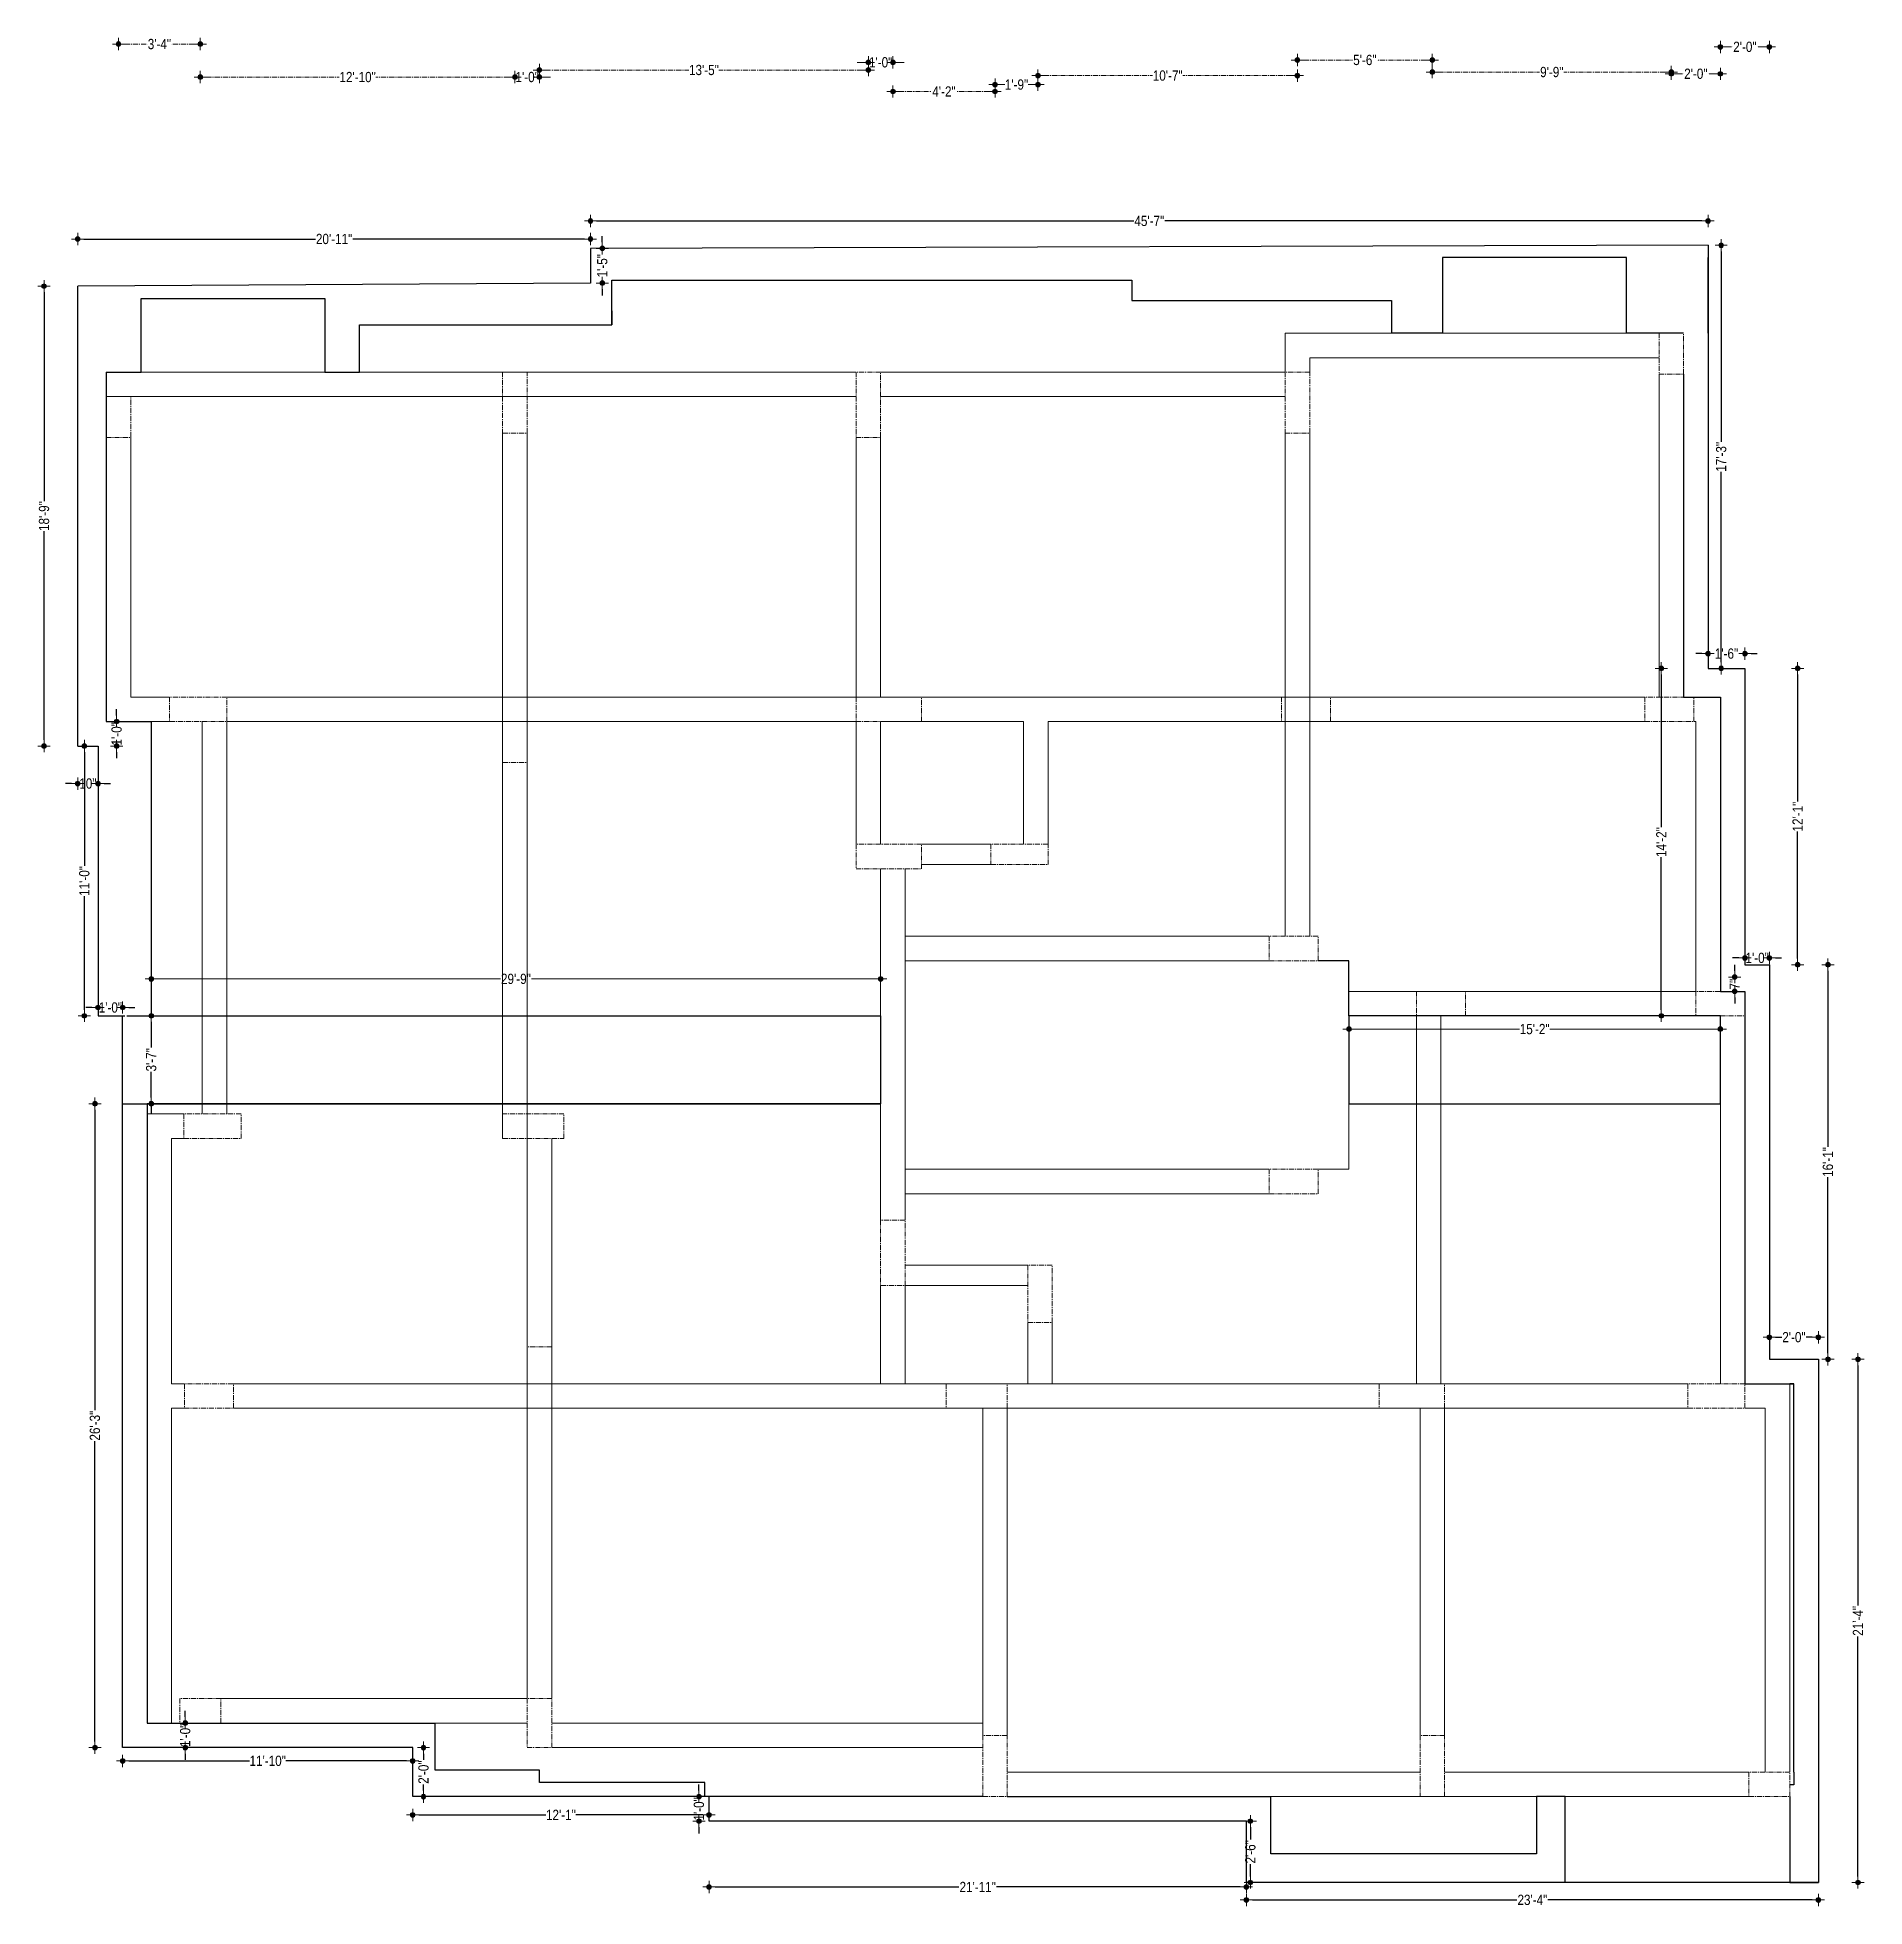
# Model space of a CAD drawing. Header units: inches. Extents: x 86637 to 174958, y -457090 to -227152.
# Drawn here: x 86637 to 87532, y -229003 to -228089 of the extents above; entities that cross this region are included whole.
import ezdxf

# ---------------------------------------------------------------- set-up
doc = ezdxf.new("R2010")
doc.units = ezdxf.units.IN
doc.header["$LTSCALE"] = 2
doc.header["$MEASUREMENT"] = 0
doc.header["$PDMODE"] = 3
doc.linetypes.add('CENTER', pattern=[2, 1.25, -0.25, 0.25, -0.25])
doc.layers.get('Defpoints').update_dxf_attribs({"lineweight": 15})
for name, color, linetype, lineweight in [('Arrow-Z', 222, 'Continuous', 0), ('Beam Line', 3, 'Continuous', 9), ('Beam_Zakirul', 3, 'Continuous', 15), ('GR-LINE', 6, 'CENTER', 20), ('slab 2', 212, 'Continuous', 30)]:
    doc.layers.add(name, color=color, linetype=linetype, lineweight=lineweight)
doc.layers.add('slab 1', color=1, linetype='Continuous')
doc.styles.get("Standard").update_dxf_attribs({"font": 'ARIALN.TTF'})
doc.dimstyles.new('New Dimnsion_Z', dxfattribs={"dimtxt": 5, "dimasz": 3, "dimexe": 0, "dimexo": 0, "dimgap": 0.5, "dimtad": 0, "dimdec": 0, "dimzin": 3, "dimdsep": 46, "dimlunit": 4, "dimtxsty": 'Standard', "dimblk": 'Arrow', "dimcen": 0, "dimse1": 1, "dimse2": 1, "dimclrd": 253, "dimclre": 253, "dimclrt": 142, "dimadec": 1, "dimazin": 1, "dimtfac": 1, "dimtdec": 0, "dimtix": 1, "dimtofl": 0, "dimtmove": 1, "dimatfit": 3, "dimfxl": 3, "dimtolj": 1, "dimtzin": 0, "dimlwd": -1, "dimlwe": -1, "dimarcsym": 0})

msp = doc.modelspace()

# ---------------------------------------------------------------- blocks, each defined once
blk = doc.blocks.new('Arrow')
at = {"layer": 'Arrow-Z', "ltscale": 10}
h = blk.add_hatch(color=256, dxfattribs=at)
h.dxf.hatch_style = 1
edge = h.paths.add_edge_path()
edge.add_arc((0, 0), 0.377, 0, 360)
for p, q in [((1, 0), (-1, 0)), ((0, 1), (0, -1))]:
    blk.add_line(p, q, dxfattribs=at)
blk.add_circle((0, 0), 0.377, dxfattribs=at)
blk = doc.blocks.new('*D49')
at = {"layer": 'Defpoints', "color": 0, "transparency": 16777216}
for p in [(86717.13, -228091.83), (86677.13, -228115.02), (86717.13, -228115.02)]:
    blk.add_point(p, dxfattribs=at)
at = {"layer": 'GR-LINE', "color": 253, "transparency": 16777216}
for p, q in [((86680.13, -228091.83), (86691.17, -228091.83)), ((86714.13, -228091.83), (86703.08, -228091.83))]:
    blk.add_line(p, q, dxfattribs=at)
at = {"layer": 'GR-LINE', "color": 253, "transparency": 16777216, "xscale": 3, "yscale": 3, "zscale": 3, "rotation": 180}
blk.add_blockref('Arrow', (86677.13, -228091.83), dxfattribs=at)
at = {"layer": 'GR-LINE', "color": 253, "transparency": 16777216, "xscale": 3, "yscale": 3, "zscale": 3}
blk.add_blockref('Arrow', (86717.13, -228091.83), dxfattribs=at)
at = {"layer": 'GR-LINE', "color": 142, "transparency": 16777216, "insert": (86697.13, -228091.83), "char_height": 5, "attachment_point": 5}
blk.add_mtext('\\A1;3\'-4"', dxfattribs=at)
blk = doc.blocks.new('*D50')
at = {"layer": 'Defpoints', "color": 0, "transparency": 16777216}
for p in [(86871.13, -228107.99), (86717.13, -228115.02), (86871.13, -228115.02)]:
    blk.add_point(p, dxfattribs=at)
at = {"layer": 'GR-LINE', "color": 253, "transparency": 16777216}
for p, q in [((86720.13, -228107.99), (86785.18, -228107.99)), ((86868.13, -228107.99), (86803.08, -228107.99))]:
    blk.add_line(p, q, dxfattribs=at)
at = {"layer": 'GR-LINE', "color": 253, "transparency": 16777216, "xscale": 3, "yscale": 3, "zscale": 3, "rotation": 180}
blk.add_blockref('Arrow', (86717.13, -228107.99), dxfattribs=at)
at = {"layer": 'GR-LINE', "color": 253, "transparency": 16777216, "xscale": 3, "yscale": 3, "zscale": 3}
blk.add_blockref('Arrow', (86871.13, -228107.99), dxfattribs=at)
at = {"layer": 'GR-LINE', "color": 142, "transparency": 16777216, "insert": (86794.13, -228107.99), "char_height": 5, "attachment_point": 5}
blk.add_mtext('\\A1;12\'-10"', dxfattribs=at)
blk = doc.blocks.new('*D51')
at = {"layer": 'Defpoints', "color": 0, "transparency": 16777216}
for p in [(86883.13, -228107.97), (86871.13, -228115.02), (86883.13, -228115.02)]:
    blk.add_point(p, dxfattribs=at)
at = {"layer": 'GR-LINE', "color": 253, "transparency": 16777216}
for p, q in [((86868.13, -228107.97), (86865.13, -228107.97)), ((86886.13, -228107.97), (86889.13, -228107.97))]:
    blk.add_line(p, q, dxfattribs=at)
at = {"layer": 'GR-LINE', "color": 253, "transparency": 16777216, "xscale": 3, "yscale": 3, "zscale": 3}
blk.add_blockref('Arrow', (86871.13, -228107.97), dxfattribs=at)
at = {"layer": 'GR-LINE', "color": 253, "transparency": 16777216, "xscale": 3, "yscale": 3, "zscale": 3, "rotation": 180}
blk.add_blockref('Arrow', (86883.13, -228107.97), dxfattribs=at)
at = {"layer": 'GR-LINE', "color": 142, "transparency": 16777216, "insert": (86877.13, -228107.97), "char_height": 5, "attachment_point": 5}
blk.add_mtext('\\A1;1\'-0"', dxfattribs=at)
blk = doc.blocks.new('*D52')
at = {"layer": 'Defpoints', "color": 0, "transparency": 16777216}
for p in [(87044.13, -228104.52), (86883.13, -228115.02), (87044.13, -228115.02)]:
    blk.add_point(p, dxfattribs=at)
at = {"layer": 'GR-LINE', "color": 253, "transparency": 16777216}
for p, q in [((86886.13, -228104.52), (86956.27, -228104.52)), ((87041.13, -228104.52), (86970.98, -228104.52))]:
    blk.add_line(p, q, dxfattribs=at)
at = {"layer": 'GR-LINE', "color": 253, "transparency": 16777216, "xscale": 3, "yscale": 3, "zscale": 3, "rotation": 180}
blk.add_blockref('Arrow', (86883.13, -228104.52), dxfattribs=at)
at = {"layer": 'GR-LINE', "color": 253, "transparency": 16777216, "xscale": 3, "yscale": 3, "zscale": 3}
blk.add_blockref('Arrow', (87044.13, -228104.52), dxfattribs=at)
at = {"layer": 'GR-LINE', "color": 142, "transparency": 16777216, "insert": (86963.63, -228104.52), "char_height": 5, "attachment_point": 5}
blk.add_mtext('\\A1;13\'-5"', dxfattribs=at)
blk = doc.blocks.new('*D53')
at = {"layer": 'Defpoints', "color": 0, "transparency": 16777216}
for p in [(87056.13, -228100.78), (87044.13, -228115.02), (87056.13, -228115.02)]:
    blk.add_point(p, dxfattribs=at)
at = {"layer": 'GR-LINE', "color": 253, "transparency": 16777216}
for p, q in [((87041.13, -228100.78), (87038.13, -228100.78)), ((87059.13, -228100.78), (87062.13, -228100.78))]:
    blk.add_line(p, q, dxfattribs=at)
at = {"layer": 'GR-LINE', "color": 253, "transparency": 16777216, "xscale": 3, "yscale": 3, "zscale": 3}
blk.add_blockref('Arrow', (87044.13, -228100.78), dxfattribs=at)
at = {"layer": 'GR-LINE', "color": 253, "transparency": 16777216, "xscale": 3, "yscale": 3, "zscale": 3, "rotation": 180}
blk.add_blockref('Arrow', (87056.13, -228100.78), dxfattribs=at)
at = {"layer": 'GR-LINE', "color": 142, "transparency": 16777216, "insert": (87050.13, -228100.78), "char_height": 5, "attachment_point": 5}
blk.add_mtext('\\A1;1\'-0"', dxfattribs=at)
blk = doc.blocks.new('*D54')
at = {"layer": 'Defpoints', "color": 0, "transparency": 16777216}
for p in [(87056.13, -228115.02), (87106.13, -228115.02), (87106.13, -228115.02)]:
    blk.add_point(p, dxfattribs=at)
at = {"layer": 'GR-LINE', "color": 253, "transparency": 16777216}
for p, q in [((87059.13, -228115.02), (87075.09, -228115.02)), ((87103.13, -228115.02), (87087.17, -228115.02))]:
    blk.add_line(p, q, dxfattribs=at)
at = {"layer": 'GR-LINE', "color": 253, "transparency": 16777216, "xscale": 3, "yscale": 3, "zscale": 3, "rotation": 180}
blk.add_blockref('Arrow', (87056.13, -228115.02), dxfattribs=at)
at = {"layer": 'GR-LINE', "color": 253, "transparency": 16777216, "xscale": 3, "yscale": 3, "zscale": 3}
blk.add_blockref('Arrow', (87106.13, -228115.02), dxfattribs=at)
at = {"layer": 'GR-LINE', "color": 142, "transparency": 16777216, "insert": (87081.13, -228115.02), "char_height": 5, "attachment_point": 5}
blk.add_mtext('\\A1;4\'-2"', dxfattribs=at)
blk = doc.blocks.new('*D55')
at = {"layer": 'Defpoints', "color": 0, "transparency": 16777216}
for p in [(87127.13, -228111.66), (87106.13, -228116.15), (87127.13, -228116.15)]:
    blk.add_point(p, dxfattribs=at)
at = {"layer": 'GR-LINE', "color": 253, "transparency": 16777216}
for p, q in [((87109.13, -228111.66), (87110.87, -228111.66)), ((87124.13, -228111.66), (87122.39, -228111.66))]:
    blk.add_line(p, q, dxfattribs=at)
at = {"layer": 'GR-LINE', "color": 253, "transparency": 16777216, "xscale": 3, "yscale": 3, "zscale": 3, "rotation": 180}
blk.add_blockref('Arrow', (87106.13, -228111.66), dxfattribs=at)
at = {"layer": 'GR-LINE', "color": 253, "transparency": 16777216, "xscale": 3, "yscale": 3, "zscale": 3}
blk.add_blockref('Arrow', (87127.13, -228111.66), dxfattribs=at)
at = {"layer": 'GR-LINE', "color": 142, "transparency": 16777216, "insert": (87116.63, -228111.66), "char_height": 5, "attachment_point": 5}
blk.add_mtext('\\A1;1\'-9"', dxfattribs=at)
blk = doc.blocks.new('*D56')
at = {"layer": 'Defpoints', "color": 0, "transparency": 16777216}
for p in [(87254.13, -228107.26), (87127.13, -228115.02), (87254.13, -228115.02)]:
    blk.add_point(p, dxfattribs=at)
at = {"layer": 'GR-LINE', "color": 253, "transparency": 16777216}
for p, q in [((87130.13, -228107.26), (87183.27, -228107.26)), ((87251.13, -228107.26), (87197.98, -228107.26))]:
    blk.add_line(p, q, dxfattribs=at)
at = {"layer": 'GR-LINE', "color": 253, "transparency": 16777216, "xscale": 3, "yscale": 3, "zscale": 3, "rotation": 180}
blk.add_blockref('Arrow', (87127.13, -228107.26), dxfattribs=at)
at = {"layer": 'GR-LINE', "color": 253, "transparency": 16777216, "xscale": 3, "yscale": 3, "zscale": 3}
blk.add_blockref('Arrow', (87254.13, -228107.26), dxfattribs=at)
at = {"layer": 'GR-LINE', "color": 142, "transparency": 16777216, "insert": (87190.63, -228107.26), "char_height": 5, "attachment_point": 5}
blk.add_mtext('\\A1;10\'-7"', dxfattribs=at)
blk = doc.blocks.new('*D57')
at = {"layer": 'Defpoints', "color": 0, "transparency": 16777216}
for p in [(87320.13, -228099.62), (87254.13, -228115.02), (87320.13, -228115.02)]:
    blk.add_point(p, dxfattribs=at)
at = {"layer": 'GR-LINE', "color": 253, "transparency": 16777216}
for p, q in [((87257.13, -228099.62), (87281.17, -228099.62)), ((87317.13, -228099.62), (87293.08, -228099.62))]:
    blk.add_line(p, q, dxfattribs=at)
at = {"layer": 'GR-LINE', "color": 253, "transparency": 16777216, "xscale": 3, "yscale": 3, "zscale": 3, "rotation": 180}
blk.add_blockref('Arrow', (87254.13, -228099.62), dxfattribs=at)
at = {"layer": 'GR-LINE', "color": 253, "transparency": 16777216, "xscale": 3, "yscale": 3, "zscale": 3}
blk.add_blockref('Arrow', (87320.13, -228099.62), dxfattribs=at)
at = {"layer": 'GR-LINE', "color": 142, "transparency": 16777216, "insert": (87287.13, -228099.62), "char_height": 5, "attachment_point": 5}
blk.add_mtext('\\A1;5\'-6"', dxfattribs=at)
blk = doc.blocks.new('*D58')
at = {"layer": 'Defpoints', "color": 0, "transparency": 16777216}
for p in [(87437.13, -228105.52), (87320.13, -228115.02), (87437.13, -228115.02)]:
    blk.add_point(p, dxfattribs=at)
at = {"layer": 'GR-LINE', "color": 253, "transparency": 16777216}
for p, q in [((87323.13, -228105.52), (87372.67, -228105.52)), ((87434.13, -228105.52), (87384.58, -228105.52))]:
    blk.add_line(p, q, dxfattribs=at)
at = {"layer": 'GR-LINE', "color": 253, "transparency": 16777216, "xscale": 3, "yscale": 3, "zscale": 3, "rotation": 180}
blk.add_blockref('Arrow', (87320.13, -228105.52), dxfattribs=at)
at = {"layer": 'GR-LINE', "color": 253, "transparency": 16777216, "xscale": 3, "yscale": 3, "zscale": 3}
blk.add_blockref('Arrow', (87437.13, -228105.52), dxfattribs=at)
at = {"layer": 'GR-LINE', "color": 142, "transparency": 16777216, "insert": (87378.63, -228105.52), "char_height": 5, "attachment_point": 5}
blk.add_mtext('\\A1;9\'-9"', dxfattribs=at)
blk = doc.blocks.new('*D59')
at = {"layer": 'Defpoints', "color": 0, "transparency": 16777216}
for p in [(87461.13, -228106.37), (87437.13, -228115.02), (87461.13, -228115.02)]:
    blk.add_point(p, dxfattribs=at)
at = {"layer": 'GR-LINE', "color": 253, "transparency": 16777216}
for p, q in [((87440.13, -228106.37), (87443.14, -228106.37)), ((87458.13, -228106.37), (87455.12, -228106.37))]:
    blk.add_line(p, q, dxfattribs=at)
at = {"layer": 'GR-LINE', "color": 253, "transparency": 16777216, "xscale": 3, "yscale": 3, "zscale": 3, "rotation": 180}
blk.add_blockref('Arrow', (87437.13, -228106.37), dxfattribs=at)
at = {"layer": 'GR-LINE', "color": 253, "transparency": 16777216, "xscale": 3, "yscale": 3, "zscale": 3}
blk.add_blockref('Arrow', (87461.13, -228106.37), dxfattribs=at)
at = {"layer": 'GR-LINE', "color": 142, "transparency": 16777216, "insert": (87449.13, -228106.37), "char_height": 5, "attachment_point": 5}
blk.add_mtext('\\A1;2\'-0"', dxfattribs=at)
blk = doc.blocks.new('*D60')
at = {"layer": 'Defpoints', "color": 0, "transparency": 16777216}
for p in [(87485.13, -228093.2), (87461.13, -228115.02), (87485.13, -228115.02)]:
    blk.add_point(p, dxfattribs=at)
at = {"layer": 'GR-LINE', "color": 253, "transparency": 16777216}
for p, q in [((87464.13, -228093.2), (87467.14, -228093.2)), ((87482.13, -228093.2), (87479.12, -228093.2))]:
    blk.add_line(p, q, dxfattribs=at)
at = {"layer": 'GR-LINE', "color": 253, "transparency": 16777216, "xscale": 3, "yscale": 3, "zscale": 3, "rotation": 180}
blk.add_blockref('Arrow', (87461.13, -228093.2), dxfattribs=at)
at = {"layer": 'GR-LINE', "color": 253, "transparency": 16777216, "xscale": 3, "yscale": 3, "zscale": 3}
blk.add_blockref('Arrow', (87485.13, -228093.2), dxfattribs=at)
at = {"layer": 'GR-LINE', "color": 142, "transparency": 16777216, "insert": (87473.13, -228093.2), "char_height": 5, "attachment_point": 5}
blk.add_mtext('\\A1;2\'-0"', dxfattribs=at)
blk = doc.blocks.new('*D61')
at = {"layer": 'Defpoints', "color": 0, "transparency": 16777216}
for p in [(87455.13, -228178.37), (86908.13, -228195.41), (87455.13, -228190.26)]:
    blk.add_point(p, dxfattribs=at)
at = {"layer": 'slab 2', "color": 253, "transparency": 16777216}
for p, q in [((86911.13, -228178.37), (87174, -228178.37)), ((87452.13, -228178.37), (87189.26, -228178.37))]:
    blk.add_line(p, q, dxfattribs=at)
at = {"layer": 'slab 2', "color": 253, "transparency": 16777216, "xscale": 3, "yscale": 3, "zscale": 3, "rotation": 180}
blk.add_blockref('Arrow', (86908.13, -228178.37), dxfattribs=at)
at = {"layer": 'slab 2', "color": 253, "transparency": 16777216, "xscale": 3, "yscale": 3, "zscale": 3}
blk.add_blockref('Arrow', (87455.13, -228178.37), dxfattribs=at)
at = {"layer": 'slab 2', "color": 142, "transparency": 16777216, "insert": (87181.63, -228178.37), "char_height": 5, "attachment_point": 5}
blk.add_mtext('\\A1;45\'-7"', dxfattribs=at)
blk = doc.blocks.new('*D62')
at = {"layer": 'Defpoints', "color": 0, "transparency": 16777216}
for p in [(87468.13, -228548.26), (87473.13, -228548.26), (87473.13, -228555.26)]:
    blk.add_point(p, dxfattribs=at)
at = {"layer": 'slab 2', "color": 253, "transparency": 16777216}
for p, q in [((87468.13, -228545.26), (87468.13, -228542.26)), ((87468.13, -228558.26), (87468.13, -228561.26))]:
    blk.add_line(p, q, dxfattribs=at)
at = {"layer": 'slab 2', "color": 253, "transparency": 16777216, "xscale": 3, "yscale": 3, "zscale": 3}
for p, rotation in [((87468.13, -228548.26), 270), ((87468.13, -228555.26), 90)]:
    blk.add_blockref('Arrow', p, dxfattribs=dict(at, rotation=rotation))
at = {"layer": 'slab 2', "color": 142, "transparency": 16777216, "insert": (87468.13, -228551.76), "char_height": 5, "attachment_point": 5, "rotation": 90}
blk.add_mtext('\\A1;7"', dxfattribs=at)
blk = doc.blocks.new('*D63')
at = {"layer": 'Defpoints', "color": 0, "transparency": 16777216}
for p in [(87455.13, -228397.26), (87432.22, -228567.26), (87449.13, -228567.26)]:
    blk.add_point(p, dxfattribs=at)
at = {"layer": 'slab 2', "color": 253, "transparency": 16777216}
for p, q in [((87432.22, -228400.26), (87432.22, -228474.91)), ((87432.22, -228564.26), (87432.22, -228489.62))]:
    blk.add_line(p, q, dxfattribs=at)
at = {"layer": 'slab 2', "color": 253, "transparency": 16777216, "xscale": 3, "yscale": 3, "zscale": 3}
for p, rotation in [((87432.22, -228397.26), 90), ((87432.22, -228567.26), 270)]:
    blk.add_blockref('Arrow', p, dxfattribs=dict(at, rotation=rotation))
at = {"layer": 'slab 2', "color": 142, "transparency": 16777216, "insert": (87432.22, -228482.26), "char_height": 5, "attachment_point": 5, "rotation": 90}
blk.add_mtext('\\A1;14\'-2"', dxfattribs=at)
blk = doc.blocks.new('*D64')
at = {"layer": 'Defpoints', "color": 0, "transparency": 16777216}
for p in [(87455.13, -228190.26), (87455.13, -228397.26), (87461.53, -228397.26)]:
    blk.add_point(p, dxfattribs=at)
at = {"layer": 'slab 2', "color": 253, "transparency": 16777216}
for p, q in [((87461.53, -228193.26), (87461.53, -228286.41)), ((87461.53, -228394.26), (87461.53, -228301.12))]:
    blk.add_line(p, q, dxfattribs=at)
at = {"layer": 'slab 2', "color": 253, "transparency": 16777216, "xscale": 3, "yscale": 3, "zscale": 3}
for p, rotation in [((87461.53, -228190.26), 90), ((87461.53, -228397.26), 270)]:
    blk.add_blockref('Arrow', p, dxfattribs=dict(at, rotation=rotation))
at = {"layer": 'slab 2', "color": 142, "transparency": 16777216, "insert": (87461.53, -228293.76), "char_height": 5, "attachment_point": 5, "rotation": 90}
blk.add_mtext('\\A1;17\'-3"', dxfattribs=at)
blk = doc.blocks.new('*D65')
at = {"layer": 'Defpoints', "color": 0, "transparency": 16777216}
for p in [(87455.13, -228397.26), (87473.13, -228390.05), (87473.13, -228397.26)]:
    blk.add_point(p, dxfattribs=at)
at = {"layer": 'slab 2', "color": 253, "transparency": 16777216}
for p, q in [((87452.13, -228390.05), (87449.13, -228390.05)), ((87476.13, -228390.05), (87479.13, -228390.05))]:
    blk.add_line(p, q, dxfattribs=at)
at = {"layer": 'slab 2', "color": 253, "transparency": 16777216, "xscale": 3, "yscale": 3, "zscale": 3}
blk.add_blockref('Arrow', (87455.13, -228390.05), dxfattribs=at)
at = {"layer": 'slab 2', "color": 253, "transparency": 16777216, "xscale": 3, "yscale": 3, "zscale": 3, "rotation": 180}
blk.add_blockref('Arrow', (87473.13, -228390.05), dxfattribs=at)
at = {"layer": 'slab 2', "color": 142, "transparency": 16777216, "insert": (87464.13, -228390.05), "char_height": 5, "attachment_point": 5}
blk.add_mtext('\\A1;1\'-6"', dxfattribs=at)
blk = doc.blocks.new('*D67')
at = {"layer": 'Defpoints', "color": 0, "transparency": 16777216}
for p in [(87473.13, -228397.26), (87473.13, -228542.26), (87498.94, -228542.26)]:
    blk.add_point(p, dxfattribs=at)
at = {"layer": 'slab 2', "color": 253, "transparency": 16777216}
for p, q in [((87498.94, -228400.26), (87498.94, -228462.41)), ((87498.94, -228539.26), (87498.94, -228477.12))]:
    blk.add_line(p, q, dxfattribs=at)
at = {"layer": 'slab 2', "color": 253, "transparency": 16777216, "xscale": 3, "yscale": 3, "zscale": 3}
for p, rotation in [((87498.94, -228397.26), 90), ((87498.94, -228542.26), 270)]:
    blk.add_blockref('Arrow', p, dxfattribs=dict(at, rotation=rotation))
at = {"layer": 'slab 2', "color": 142, "transparency": 16777216, "insert": (87498.94, -228469.76), "char_height": 5, "attachment_point": 5, "rotation": 90}
blk.add_mtext('\\A1;12\'-1"', dxfattribs=at)
blk = doc.blocks.new('*D68')
at = {"layer": 'Defpoints', "color": 0, "transparency": 16777216}
for p in [(87473.13, -228542.26), (87485.13, -228538.92), (87485.13, -228542.26)]:
    blk.add_point(p, dxfattribs=at)
at = {"layer": 'slab 2', "color": 253, "transparency": 16777216}
for p, q in [((87470.13, -228538.92), (87467.13, -228538.92)), ((87488.13, -228538.92), (87491.13, -228538.92))]:
    blk.add_line(p, q, dxfattribs=at)
at = {"layer": 'slab 2', "color": 253, "transparency": 16777216, "xscale": 3, "yscale": 3, "zscale": 3}
blk.add_blockref('Arrow', (87473.13, -228538.92), dxfattribs=at)
at = {"layer": 'slab 2', "color": 253, "transparency": 16777216, "xscale": 3, "yscale": 3, "zscale": 3, "rotation": 180}
blk.add_blockref('Arrow', (87485.13, -228538.92), dxfattribs=at)
at = {"layer": 'slab 2', "color": 142, "transparency": 16777216, "insert": (87479.13, -228538.92), "char_height": 5, "attachment_point": 5}
blk.add_mtext('\\A1;1\'-0"', dxfattribs=at)
blk = doc.blocks.new('*D69')
at = {"layer": 'Defpoints', "color": 0, "transparency": 16777216}
for p in [(87485.13, -228542.26), (87485.13, -228735.26), (87513.79, -228735.26)]:
    blk.add_point(p, dxfattribs=at)
at = {"layer": 'slab 2', "color": 253, "transparency": 16777216}
for p, q in [((87513.79, -228545.26), (87513.79, -228631.41)), ((87513.79, -228732.26), (87513.79, -228646.12))]:
    blk.add_line(p, q, dxfattribs=at)
at = {"layer": 'slab 2', "color": 253, "transparency": 16777216, "xscale": 3, "yscale": 3, "zscale": 3}
for p, rotation in [((87513.79, -228542.26), 90), ((87513.79, -228735.26), 270)]:
    blk.add_blockref('Arrow', p, dxfattribs=dict(at, rotation=rotation))
at = {"layer": 'slab 2', "color": 142, "transparency": 16777216, "insert": (87513.79, -228638.76), "char_height": 5, "attachment_point": 5, "rotation": 90}
blk.add_mtext('\\A1;16\'-1"', dxfattribs=at)
blk = doc.blocks.new('*D70')
at = {"layer": 'Defpoints', "color": 0, "transparency": 16777216}
for p in [(87509.13, -228724.48), (87485.13, -228735.26), (87509.13, -228735.26)]:
    blk.add_point(p, dxfattribs=at)
at = {"layer": 'slab 2', "color": 253, "transparency": 16777216}
for p, q in [((87488.13, -228724.48), (87491.14, -228724.48)), ((87506.13, -228724.48), (87503.12, -228724.48))]:
    blk.add_line(p, q, dxfattribs=at)
at = {"layer": 'slab 2', "color": 253, "transparency": 16777216, "xscale": 3, "yscale": 3, "zscale": 3, "rotation": 180}
blk.add_blockref('Arrow', (87485.13, -228724.48), dxfattribs=at)
at = {"layer": 'slab 2', "color": 253, "transparency": 16777216, "xscale": 3, "yscale": 3, "zscale": 3}
blk.add_blockref('Arrow', (87509.13, -228724.48), dxfattribs=at)
at = {"layer": 'slab 2', "color": 142, "transparency": 16777216, "insert": (87497.13, -228724.48), "char_height": 5, "attachment_point": 5}
blk.add_mtext('\\A1;2\'-0"', dxfattribs=at)
blk = doc.blocks.new('*D71')
at = {"layer": 'Defpoints', "color": 0, "transparency": 16777216}
for p in [(87509.13, -228735.26), (87509.13, -228991.26), (87528.46, -228991.26)]:
    blk.add_point(p, dxfattribs=at)
at = {"layer": 'slab 2', "color": 253, "transparency": 16777216}
for p, q in [((87528.46, -228738.26), (87528.46, -228855.68)), ((87528.46, -228988.26), (87528.46, -228870.84))]:
    blk.add_line(p, q, dxfattribs=at)
at = {"layer": 'slab 2', "color": 253, "transparency": 16777216, "xscale": 3, "yscale": 3, "zscale": 3}
for p, rotation in [((87528.46, -228735.26), 90), ((87528.46, -228991.26), 270)]:
    blk.add_blockref('Arrow', p, dxfattribs=dict(at, rotation=rotation))
at = {"layer": 'slab 2', "color": 142, "transparency": 16777216, "insert": (87528.46, -228863.26), "char_height": 5, "attachment_point": 5, "rotation": 90}
blk.add_mtext('\\A1;21\'-4"', dxfattribs=at)
blk = doc.blocks.new('*D72')
at = {"layer": 'Defpoints', "color": 0, "transparency": 16777216}
for p in [(87229.13, -228991.26), (87509.13, -228991.26), (87229.13, -228999.77)]:
    blk.add_point(p, dxfattribs=at)
at = {"layer": 'slab 2', "color": 253, "transparency": 16777216}
for p, q in [((87232.13, -228999.77), (87361.55, -228999.77)), ((87506.13, -228999.77), (87376.71, -228999.77))]:
    blk.add_line(p, q, dxfattribs=at)
at = {"layer": 'slab 2', "color": 253, "transparency": 16777216, "xscale": 3, "yscale": 3, "zscale": 3, "rotation": 180}
blk.add_blockref('Arrow', (87229.13, -228999.77), dxfattribs=at)
at = {"layer": 'slab 2', "color": 253, "transparency": 16777216, "xscale": 3, "yscale": 3, "zscale": 3}
blk.add_blockref('Arrow', (87509.13, -228999.77), dxfattribs=at)
at = {"layer": 'slab 2', "color": 142, "transparency": 16777216, "insert": (87369.13, -228999.77), "char_height": 5, "attachment_point": 5}
blk.add_mtext('\\A1;23\'-4"', dxfattribs=at)
blk = doc.blocks.new('*D73')
at = {"layer": 'Defpoints', "color": 0, "transparency": 16777216}
for p in [(86966.13, -228961.26), (87229.13, -228961.26), (86966.13, -228993.45)]:
    blk.add_point(p, dxfattribs=at)
at = {"layer": 'slab 2', "color": 253, "transparency": 16777216}
for p, q in [((86969.13, -228993.45), (87088.45, -228993.45)), ((87226.13, -228993.45), (87106.8, -228993.45))]:
    blk.add_line(p, q, dxfattribs=at)
at = {"layer": 'slab 2', "color": 253, "transparency": 16777216, "xscale": 3, "yscale": 3, "zscale": 3, "rotation": 180}
blk.add_blockref('Arrow', (86966.13, -228993.45), dxfattribs=at)
at = {"layer": 'slab 2', "color": 253, "transparency": 16777216, "xscale": 3, "yscale": 3, "zscale": 3}
blk.add_blockref('Arrow', (87229.13, -228993.45), dxfattribs=at)
at = {"layer": 'slab 2', "color": 142, "transparency": 16777216, "insert": (87097.63, -228993.45), "char_height": 5, "attachment_point": 5}
blk.add_mtext('\\A1;21\'-11"', dxfattribs=at)
blk = doc.blocks.new('*D74')
at = {"layer": 'Defpoints', "color": 0, "transparency": 16777216}
for p in [(86657.13, -228210.26), (86640.68, -228435.26), (86657.13, -228435.26)]:
    blk.add_point(p, dxfattribs=at)
at = {"layer": 'slab 2', "color": 253, "transparency": 16777216}
for p, q in [((86640.68, -228213.26), (86640.68, -228315.41)), ((86640.68, -228432.26), (86640.68, -228330.12))]:
    blk.add_line(p, q, dxfattribs=at)
at = {"layer": 'slab 2', "color": 253, "transparency": 16777216, "xscale": 3, "yscale": 3, "zscale": 3}
for p, rotation in [((86640.68, -228210.26), 90), ((86640.68, -228435.26), 270)]:
    blk.add_blockref('Arrow', p, dxfattribs=dict(at, rotation=rotation))
at = {"layer": 'slab 2', "color": 142, "transparency": 16777216, "insert": (86640.68, -228322.76), "char_height": 5, "attachment_point": 5, "rotation": 90}
blk.add_mtext('\\A1;18\'-9"', dxfattribs=at)
blk = doc.blocks.new('*D75')
at = {"layer": 'Defpoints', "color": 0, "transparency": 16777216}
for p in [(86657.13, -228435.26), (86667.13, -228435.26), (86667.13, -228453.62)]:
    blk.add_point(p, dxfattribs=at)
at = {"layer": 'slab 2', "color": 253, "transparency": 16777216}
for p, q in [((86654.13, -228453.62), (86651.13, -228453.62)), ((86670.13, -228453.62), (86673.13, -228453.62))]:
    blk.add_line(p, q, dxfattribs=at)
at = {"layer": 'slab 2', "color": 253, "transparency": 16777216, "xscale": 3, "yscale": 3, "zscale": 3}
blk.add_blockref('Arrow', (86657.13, -228453.62), dxfattribs=at)
at = {"layer": 'slab 2', "color": 253, "transparency": 16777216, "xscale": 3, "yscale": 3, "zscale": 3, "rotation": 180}
blk.add_blockref('Arrow', (86667.13, -228453.62), dxfattribs=at)
at = {"layer": 'slab 2', "color": 142, "transparency": 16777216, "insert": (86662.13, -228453.62), "char_height": 5, "attachment_point": 5}
blk.add_mtext('\\A1;10"', dxfattribs=at)
blk = doc.blocks.new('*D76')
at = {"layer": 'Defpoints', "color": 0, "transparency": 16777216}
for p in [(86667.13, -228435.26), (86660.41, -228567.26), (86668.13, -228567.26)]:
    blk.add_point(p, dxfattribs=at)
at = {"layer": 'slab 2', "color": 253, "transparency": 16777216}
for p, q in [((86660.41, -228438.26), (86660.41, -228493.91)), ((86660.41, -228564.26), (86660.41, -228508.62))]:
    blk.add_line(p, q, dxfattribs=at)
at = {"layer": 'slab 2', "color": 253, "transparency": 16777216, "xscale": 3, "yscale": 3, "zscale": 3}
for p, rotation in [((86660.41, -228435.26), 90), ((86660.41, -228567.26), 270)]:
    blk.add_blockref('Arrow', p, dxfattribs=dict(at, rotation=rotation))
at = {"layer": 'slab 2', "color": 142, "transparency": 16777216, "insert": (86660.41, -228501.26), "char_height": 5, "attachment_point": 5, "rotation": 90}
blk.add_mtext('\\A1;11\'-0"', dxfattribs=at)
blk = doc.blocks.new('*D77')
at = {"layer": 'Defpoints', "color": 0, "transparency": 16777216}
for p in [(86961.21, -228949.26), (86966.13, -228949.26), (86966.13, -228961.26)]:
    blk.add_point(p, dxfattribs=at)
at = {"layer": 'slab 2', "color": 253, "transparency": 16777216}
for p, q in [((86961.21, -228946.26), (86961.21, -228943.26)), ((86961.21, -228964.26), (86961.21, -228967.26))]:
    blk.add_line(p, q, dxfattribs=at)
at = {"layer": 'slab 2', "color": 253, "transparency": 16777216, "xscale": 3, "yscale": 3, "zscale": 3}
for p, rotation in [((86961.21, -228949.26), 270), ((86961.21, -228961.26), 90)]:
    blk.add_blockref('Arrow', p, dxfattribs=dict(at, rotation=rotation))
at = {"layer": 'slab 2', "color": 142, "transparency": 16777216, "insert": (86961.21, -228955.26), "char_height": 5, "attachment_point": 5, "rotation": 90}
blk.add_mtext('\\A1;1\'-0"', dxfattribs=at)
blk = doc.blocks.new('*D78')
at = {"layer": 'Defpoints', "color": 0, "transparency": 16777216}
for p in [(86821.13, -228949.26), (86966.13, -228949.26), (86821.13, -228958.18)]:
    blk.add_point(p, dxfattribs=at)
at = {"layer": 'slab 2', "color": 253, "transparency": 16777216}
for p, q in [((86824.13, -228958.18), (86886.27, -228958.18)), ((86963.13, -228958.18), (86900.98, -228958.18))]:
    blk.add_line(p, q, dxfattribs=at)
at = {"layer": 'slab 2', "color": 253, "transparency": 16777216, "xscale": 3, "yscale": 3, "zscale": 3, "rotation": 180}
blk.add_blockref('Arrow', (86821.13, -228958.18), dxfattribs=at)
at = {"layer": 'slab 2', "color": 253, "transparency": 16777216, "xscale": 3, "yscale": 3, "zscale": 3}
blk.add_blockref('Arrow', (86966.13, -228958.18), dxfattribs=at)
at = {"layer": 'slab 2', "color": 142, "transparency": 16777216, "insert": (86893.63, -228958.18), "char_height": 5, "attachment_point": 5}
blk.add_mtext('\\A1;12\'-1"', dxfattribs=at)
blk = doc.blocks.new('*D79')
at = {"layer": 'Defpoints', "color": 0, "transparency": 16777216}
for p in [(86821.13, -228925.26), (86821.13, -228949.26), (86826.39, -228949.26)]:
    blk.add_point(p, dxfattribs=at)
at = {"layer": 'slab 2', "color": 253, "transparency": 16777216}
for p, q in [((86826.39, -228928.26), (86826.39, -228931.27)), ((86826.39, -228946.26), (86826.39, -228943.25))]:
    blk.add_line(p, q, dxfattribs=at)
at = {"layer": 'slab 2', "color": 253, "transparency": 16777216, "xscale": 3, "yscale": 3, "zscale": 3}
for p, rotation in [((86826.39, -228925.26), 90), ((86826.39, -228949.26), 270)]:
    blk.add_blockref('Arrow', p, dxfattribs=dict(at, rotation=rotation))
at = {"layer": 'slab 2', "color": 142, "transparency": 16777216, "insert": (86826.39, -228937.26), "char_height": 5, "attachment_point": 5, "rotation": 90}
blk.add_mtext('\\A1;2\'-0"', dxfattribs=at)
blk = doc.blocks.new('*D80')
at = {"layer": 'Defpoints', "color": 0, "transparency": 16777216}
for p in [(86679.13, -228925.26), (86821.13, -228925.26), (86679.13, -228931.75)]:
    blk.add_point(p, dxfattribs=at)
at = {"layer": 'slab 2', "color": 253, "transparency": 16777216}
for p, q in [((86682.13, -228931.75), (86741.18, -228931.75)), ((86818.13, -228931.75), (86759.08, -228931.75))]:
    blk.add_line(p, q, dxfattribs=at)
at = {"layer": 'slab 2', "color": 253, "transparency": 16777216, "xscale": 3, "yscale": 3, "zscale": 3, "rotation": 180}
blk.add_blockref('Arrow', (86679.13, -228931.75), dxfattribs=at)
at = {"layer": 'slab 2', "color": 253, "transparency": 16777216, "xscale": 3, "yscale": 3, "zscale": 3}
blk.add_blockref('Arrow', (86821.13, -228931.75), dxfattribs=at)
at = {"layer": 'slab 2', "color": 142, "transparency": 16777216, "insert": (86750.13, -228931.75), "char_height": 5, "attachment_point": 5}
blk.add_mtext('\\A1;11\'-10"', dxfattribs=at)
blk = doc.blocks.new('*D81')
at = {"layer": 'Defpoints', "color": 0, "transparency": 16777216}
for p in [(86693.13, -228567.26), (86693.13, -228610.26), (86693.13, -228610.26)]:
    blk.add_point(p, dxfattribs=at)
at = {"layer": 'slab 2', "color": 253, "transparency": 16777216}
for p, q in [((86693.13, -228570.26), (86693.13, -228582.81)), ((86693.13, -228607.26), (86693.13, -228594.72))]:
    blk.add_line(p, q, dxfattribs=at)
at = {"layer": 'slab 2', "color": 253, "transparency": 16777216, "xscale": 3, "yscale": 3, "zscale": 3}
for p, rotation in [((86693.13, -228567.26), 90), ((86693.13, -228610.26), 270)]:
    blk.add_blockref('Arrow', p, dxfattribs=dict(at, rotation=rotation))
at = {"layer": 'slab 2', "color": 142, "transparency": 16777216, "insert": (86693.13, -228588.76), "char_height": 5, "attachment_point": 5, "rotation": 90}
blk.add_mtext('\\A1;3\'-7"', dxfattribs=at)
blk = doc.blocks.new('*D82')
at = {"layer": 'Defpoints', "color": 0, "transparency": 16777216}
for p in [(86908.13, -228187.2), (86657.13, -228210.26), (86908.13, -228208.76)]:
    blk.add_point(p, dxfattribs=at)
at = {"layer": 'slab 2', "color": 253, "transparency": 16777216}
for p, q in [((86660.13, -228187.2), (86773.45, -228187.2)), ((86905.13, -228187.2), (86791.8, -228187.2))]:
    blk.add_line(p, q, dxfattribs=at)
at = {"layer": 'slab 2', "color": 253, "transparency": 16777216, "xscale": 3, "yscale": 3, "zscale": 3, "rotation": 180}
blk.add_blockref('Arrow', (86657.13, -228187.2), dxfattribs=at)
at = {"layer": 'slab 2', "color": 253, "transparency": 16777216, "xscale": 3, "yscale": 3, "zscale": 3}
blk.add_blockref('Arrow', (86908.13, -228187.2), dxfattribs=at)
at = {"layer": 'slab 2', "color": 142, "transparency": 16777216, "insert": (86782.63, -228187.2), "char_height": 5, "attachment_point": 5}
blk.add_mtext('\\A1;20\'-11"', dxfattribs=at)
blk = doc.blocks.new('*D83')
at = {"layer": 'Defpoints', "color": 0, "transparency": 16777216}
for p in [(86667.13, -228567.26), (86679.13, -228563.18), (86679.13, -228567.26)]:
    blk.add_point(p, dxfattribs=at)
at = {"layer": 'slab 2', "color": 253, "transparency": 16777216}
for p, q in [((86664.13, -228563.18), (86661.13, -228563.18)), ((86682.13, -228563.18), (86685.13, -228563.18))]:
    blk.add_line(p, q, dxfattribs=at)
at = {"layer": 'slab 2', "color": 253, "transparency": 16777216, "xscale": 3, "yscale": 3, "zscale": 3}
blk.add_blockref('Arrow', (86667.13, -228563.18), dxfattribs=at)
at = {"layer": 'slab 2', "color": 253, "transparency": 16777216, "xscale": 3, "yscale": 3, "zscale": 3, "rotation": 180}
blk.add_blockref('Arrow', (86679.13, -228563.18), dxfattribs=at)
at = {"layer": 'slab 2', "color": 142, "transparency": 16777216, "insert": (86673.13, -228563.18), "char_height": 5, "attachment_point": 5}
blk.add_mtext('\\A1;1\'-0"', dxfattribs=at)
blk = doc.blocks.new('*D84')
at = {"layer": 'Defpoints', "color": 0, "transparency": 16777216}
for p in [(86703.13, -228913.26), (86703.13, -228925.26), (86709.77, -228925.26)]:
    blk.add_point(p, dxfattribs=at)
at = {"layer": 'slab 2', "color": 253, "transparency": 16777216}
for p, q in [((86709.77, -228910.26), (86709.77, -228907.26)), ((86709.77, -228928.26), (86709.77, -228931.26))]:
    blk.add_line(p, q, dxfattribs=at)
at = {"layer": 'slab 2', "color": 253, "transparency": 16777216, "xscale": 3, "yscale": 3, "zscale": 3}
for p, rotation in [((86709.77, -228913.26), 270), ((86709.77, -228925.26), 90)]:
    blk.add_blockref('Arrow', p, dxfattribs=dict(at, rotation=rotation))
at = {"layer": 'slab 2', "color": 142, "transparency": 16777216, "insert": (86709.77, -228919.26), "char_height": 5, "attachment_point": 5, "rotation": 90}
blk.add_mtext('\\A1;1\'-0"', dxfattribs=at)
blk = doc.blocks.new('*D85')
at = {"layer": 'Defpoints', "color": 0, "transparency": 16777216}
for p in [(86679.13, -228610.26), (86665.58, -228925.26), (86679.13, -228925.26)]:
    blk.add_point(p, dxfattribs=at)
at = {"layer": 'slab 2', "color": 253, "transparency": 16777216}
for p, q in [((86665.58, -228613.26), (86665.58, -228760.18)), ((86665.58, -228922.26), (86665.58, -228775.34))]:
    blk.add_line(p, q, dxfattribs=at)
at = {"layer": 'slab 2', "color": 253, "transparency": 16777216, "xscale": 3, "yscale": 3, "zscale": 3}
for p, rotation in [((86665.58, -228610.26), 90), ((86665.58, -228925.26), 270)]:
    blk.add_blockref('Arrow', p, dxfattribs=dict(at, rotation=rotation))
at = {"layer": 'slab 2', "color": 142, "transparency": 16777216, "insert": (86665.58, -228767.76), "char_height": 5, "attachment_point": 5, "rotation": 90}
blk.add_mtext('\\A1;26\'-3"', dxfattribs=at)
blk = doc.blocks.new('*D86')
at = {"layer": 'Defpoints', "color": 0, "transparency": 16777216}
for p in [(86908.13, -228191.76), (86908.23, -228208.76), (86913.91, -228208.76)]:
    blk.add_point(p, dxfattribs=at)
at = {"layer": 'slab 2', "color": 253, "transparency": 16777216}
for p, q in [((86913.91, -228188.76), (86913.91, -228185.76)), ((86913.91, -228211.76), (86913.91, -228214.76))]:
    blk.add_line(p, q, dxfattribs=at)
at = {"layer": 'slab 2', "color": 253, "transparency": 16777216, "xscale": 3, "yscale": 3, "zscale": 3}
for p, rotation in [((86913.91, -228191.76), 270), ((86913.91, -228208.76), 90)]:
    blk.add_blockref('Arrow', p, dxfattribs=dict(at, rotation=rotation))
at = {"layer": 'slab 2', "color": 142, "transparency": 16777216, "insert": (86913.91, -228200.26), "char_height": 5, "attachment_point": 5, "rotation": 90}
blk.add_mtext('\\A1;1\'-5"', dxfattribs=at)
blk = doc.blocks.new('*D87')
at = {"layer": 'Defpoints', "color": 0, "transparency": 16777216}
for p in [(87229.13, -228961.26), (87229.13, -228991.26), (87231.11, -228991.26)]:
    blk.add_point(p, dxfattribs=at)
at = {"layer": 'slab 2', "color": 253, "transparency": 16777216}
for p, q in [((87231.11, -228964.26), (87231.11, -228970.27)), ((87231.11, -228988.26), (87231.11, -228982.25))]:
    blk.add_line(p, q, dxfattribs=at)
at = {"layer": 'slab 2', "color": 253, "transparency": 16777216, "xscale": 3, "yscale": 3, "zscale": 3}
for p, rotation in [((87231.11, -228961.26), 90), ((87231.11, -228991.26), 270)]:
    blk.add_blockref('Arrow', p, dxfattribs=dict(at, rotation=rotation))
at = {"layer": 'slab 2', "color": 142, "transparency": 16777216, "insert": (87231.11, -228976.26), "char_height": 5, "attachment_point": 5, "rotation": 90}
blk.add_mtext('\\A1;2\'-6"', dxfattribs=at)
blk = doc.blocks.new('*D88')
at = {"layer": 'Defpoints', "color": 0, "transparency": 16777216}
for p in [(86671.13, -228423.26), (86671.13, -228435.26), (86676.21, -228435.26)]:
    blk.add_point(p, dxfattribs=at)
at = {"layer": 'slab 2', "color": 253, "transparency": 16777216}
for p, q in [((86676.21, -228420.26), (86676.21, -228417.26)), ((86676.21, -228438.26), (86676.21, -228441.26))]:
    blk.add_line(p, q, dxfattribs=at)
at = {"layer": 'slab 2', "color": 253, "transparency": 16777216, "xscale": 3, "yscale": 3, "zscale": 3}
for p, rotation in [((86676.21, -228423.26), 270), ((86676.21, -228435.26), 90)]:
    blk.add_blockref('Arrow', p, dxfattribs=dict(at, rotation=rotation))
at = {"layer": 'slab 2', "color": 142, "transparency": 16777216, "insert": (86676.21, -228429.26), "char_height": 5, "attachment_point": 5, "rotation": 90}
blk.add_mtext('\\A1;1\'-0"', dxfattribs=at)
blk = doc.blocks.new('*D138')
at = {"layer": 'Beam_Zakirul', "color": 253, "transparency": 16777216}
for p, q in [((86696.13, -228549.19), (86864.05, -228549.19)), ((87047.13, -228549.19), (86879.21, -228549.19))]:
    blk.add_line(p, q, dxfattribs=at)
at = {"layer": 'Defpoints', "color": 0, "transparency": 16777216}
for p in [(87050.13, -228549.19), (86693.13, -228568.39), (87050.13, -228568.39)]:
    blk.add_point(p, dxfattribs=at)
at = {"layer": 'Beam_Zakirul', "color": 253, "transparency": 16777216, "xscale": 3, "yscale": 3, "zscale": 3, "rotation": 180}
blk.add_blockref('Arrow', (86693.13, -228549.19), dxfattribs=at)
at = {"layer": 'Beam_Zakirul', "color": 253, "transparency": 16777216, "xscale": 3, "yscale": 3, "zscale": 3}
blk.add_blockref('Arrow', (87050.13, -228549.19), dxfattribs=at)
at = {"layer": 'Beam_Zakirul', "color": 142, "transparency": 16777216, "insert": (86871.63, -228549.19), "char_height": 5, "attachment_point": 5}
blk.add_mtext('\\A1;29\'-9"', dxfattribs=at)
blk = doc.blocks.new('*D139')
at = {"layer": 'Beam_Zakirul', "color": 253, "transparency": 16777216}
for p, q in [((87282.35, -228573.75), (87362.89, -228573.75)), ((87458.13, -228573.75), (87377.6, -228573.75))]:
    blk.add_line(p, q, dxfattribs=at)
at = {"layer": 'Defpoints', "color": 0, "transparency": 16777216}
for p in [(87279.35, -228567.26), (87461.13, -228567.26), (87461.13, -228573.75)]:
    blk.add_point(p, dxfattribs=at)
at = {"layer": 'Beam_Zakirul', "color": 253, "transparency": 16777216, "xscale": 3, "yscale": 3, "zscale": 3, "rotation": 180}
blk.add_blockref('Arrow', (87279.35, -228573.75), dxfattribs=at)
at = {"layer": 'Beam_Zakirul', "color": 253, "transparency": 16777216, "xscale": 3, "yscale": 3, "zscale": 3}
blk.add_blockref('Arrow', (87461.13, -228573.75), dxfattribs=at)
at = {"layer": 'Beam_Zakirul', "color": 142, "transparency": 16777216, "insert": (87370.24, -228573.75), "char_height": 5, "attachment_point": 5}
blk.add_mtext('\\A1;15\'-2"', dxfattribs=at)

# ---------------------------------------------------------------- dimensions: what is measured, and where the dimension line sits
at = {"layer": 'Beam_Zakirul', "color": 10}
for base, p1, p2, picture, middle in [((87050.13, -228549.19), (86693.13, -228568.39), (87050.13, -228568.39), '*D138', (86871.63, -228549.19)), ((87461.13, -228573.75), (87279.35, -228567.26), (87461.13, -228567.26), '*D139', (87370.24, -228573.75))]:
    dim = msp.add_linear_dim(base=base, p1=p1, p2=p2, dimstyle='New Dimnsion_Z', dxfattribs=at)
    dim.commit()
    dim.dimension.update_dxf_attribs({"geometry": picture, "text_midpoint": middle})
at = {"layer": 'GR-LINE', "color": 6}
for base, p1, p2, picture, middle in [((86717.13, -228091.83), (86677.13, -228115.02), (86717.13, -228115.02), '*D49', (86697.13, -228091.83)), ((87485.13, -228093.2), (87461.13, -228115.02), (87485.13, -228115.02), '*D60', (87473.13, -228093.2)), ((86871.13, -228107.99), (86717.13, -228115.02), (86871.13, -228115.02), '*D50', (86794.13, -228107.99)), ((86883.13, -228107.97), (86871.13, -228115.02), (86883.13, -228115.02), '*D51', (86877.13, -228107.97)), ((87044.13, -228104.52), (86883.13, -228115.02), (87044.13, -228115.02), '*D52', (86963.63, -228104.52)), ((87056.13, -228100.78), (87044.13, -228115.02), (87056.13, -228115.02), '*D53', (87050.13, -228100.78)), ((87254.13, -228107.26), (87127.13, -228115.02), (87254.13, -228115.02), '*D56', (87190.63, -228107.26)), ((87320.13, -228099.62), (87254.13, -228115.02), (87320.13, -228115.02), '*D57', (87287.13, -228099.62)), ((87437.13, -228105.52), (87320.13, -228115.02), (87437.13, -228115.02), '*D58', (87378.63, -228105.52)), ((87461.13, -228106.37), (87437.13, -228115.02), (87461.13, -228115.02), '*D59', (87449.13, -228106.37)), ((87106.13, -228115.02), (87056.13, -228115.02), (87106.13, -228115.02), '*D54', (87081.13, -228115.02)), ((87127.13, -228111.66), (87106.13, -228116.15), (87127.13, -228116.15), '*D55', (87116.63, -228111.66))]:
    dim = msp.add_linear_dim(base=base, p1=p1, p2=p2, dimstyle='New Dimnsion_Z', dxfattribs=at)
    dim.commit()
    dim.dimension.update_dxf_attribs({"geometry": picture, "text_midpoint": middle})
at = {"layer": 'slab 2'}
for base, p1, p2, picture, middle in [((87455.13, -228178.37), (86908.13, -228195.41), (87455.13, -228190.26), '*D61', (87181.63, -228178.37)), ((86908.13, -228187.2), (86657.13, -228210.26), (86908.13, -228208.76), '*D82', (86782.63, -228187.2)), ((87473.13, -228390.05), (87455.13, -228397.26), (87473.13, -228397.26), '*D65', (87464.13, -228390.05)), ((86667.13, -228453.62), (86657.13, -228435.26), (86667.13, -228435.26), '*D75', (86662.13, -228453.62)), ((87485.13, -228538.92), (87473.13, -228542.26), (87485.13, -228542.26), '*D68', (87479.13, -228538.92)), ((86679.13, -228563.18), (86667.13, -228567.26), (86679.13, -228567.26), '*D83', (86673.13, -228563.18)), ((87509.13, -228724.48), (87485.13, -228735.26), (87509.13, -228735.26), '*D70', (87497.13, -228724.48)), ((86679.13, -228931.75), (86821.13, -228925.26), (86679.13, -228925.26), '*D80', (86750.13, -228931.75)), ((86821.13, -228958.18), (86966.13, -228949.26), (86821.13, -228949.26), '*D78', (86893.63, -228958.18)), ((86966.13, -228993.45), (87229.13, -228961.26), (86966.13, -228961.26), '*D73', (87097.63, -228993.45)), ((87229.13, -228999.77), (87509.13, -228991.26), (87229.13, -228991.26), '*D72', (87369.13, -228999.77))]:
    dim = msp.add_linear_dim(base=base, p1=p1, p2=p2, dimstyle='New Dimnsion_Z', dxfattribs=at)
    dim.commit()
    dim.dimension.update_dxf_attribs({"geometry": picture, "text_midpoint": middle})
for base, p1, p2, picture, middle in [((86913.91, -228208.76), (86908.13, -228191.76), (86908.23, -228208.76), '*D86', (86913.91, -228200.26)), ((87461.53, -228397.26), (87455.13, -228190.26), (87455.13, -228397.26), '*D64', (87461.53, -228293.76)), ((86640.68, -228435.26), (86657.13, -228210.26), (86657.13, -228435.26), '*D74', (86640.68, -228322.76)), ((87432.22, -228567.26), (87455.13, -228397.26), (87449.13, -228567.26), '*D63', (87432.22, -228482.26)), ((87498.94, -228542.26), (87473.13, -228397.26), (87473.13, -228542.26), '*D67', (87498.94, -228469.76)), ((86676.21, -228435.26), (86671.13, -228423.26), (86671.13, -228435.26), '*D88', (86676.21, -228429.26)), ((86660.41, -228567.26), (86667.13, -228435.26), (86668.13, -228567.26), '*D76', (86660.41, -228501.26)), ((87468.13, -228548.26), (87473.13, -228555.26), (87473.13, -228548.26), '*D62', (87468.13, -228551.76)), ((87513.79, -228735.26), (87485.13, -228542.26), (87485.13, -228735.26), '*D69', (87513.79, -228638.76)), ((86693.13, -228610.26), (86693.13, -228567.26), (86693.13, -228610.26), '*D81', (86693.13, -228588.76)), ((86665.58, -228925.26), (86679.13, -228610.26), (86679.13, -228925.26), '*D85', (86665.58, -228767.76)), ((87528.46, -228991.26), (87509.13, -228735.26), (87509.13, -228991.26), '*D71', (87528.46, -228863.26)), ((86709.77, -228925.26), (86703.13, -228913.26), (86703.13, -228925.26), '*D84', (86709.77, -228919.26)), ((86826.39, -228949.26), (86821.13, -228925.26), (86821.13, -228949.26), '*D79', (86826.39, -228937.26)), ((86961.21, -228949.26), (86966.13, -228961.26), (86966.13, -228949.26), '*D77', (86961.21, -228955.26)), ((87231.11, -228991.26), (87229.13, -228961.26), (87229.13, -228991.26), '*D87', (87231.11, -228976.26))]:
    dim = msp.add_linear_dim(base=base, p1=p1, p2=p2, angle=90, dimstyle='New Dimnsion_Z', dxfattribs=at)
    dim.commit()
    dim.dimension.update_dxf_attribs({"geometry": picture, "text_midpoint": middle})

# ---------------------------------------------------------------- linework, layer by layer
at = {"layer": 'Beam Line'}
for p, q in [((87443.13, -228233.26), (87248.13, -228233.26)), ((87248.13, -228252.26), (87248.13, -228233.26)), ((87431.13, -228245.26), (87260.13, -228245.26)), ((87260.13, -228252.26), (87260.13, -228245.26)), ((87038.13, -228252.26), (86671.13, -228252.26)), ((86671.13, -228252.26), (86671.13, -228264.26)), ((87050.13, -228252.26), (87248.13, -228252.26)), ((87431.13, -228253.26), (87431.13, -228411.26)), ((87443.13, -228253.26), (87443.13, -228411.26)), ((87038.13, -228264.26), (86671.13, -228264.26)), ((87050.13, -228264.26), (87248.13, -228264.26)), ((86671.13, -228284.26), (86671.13, -228423.26)), ((86683.13, -228284.26), (86683.13, -228411.26)), ((86865.13, -228282.26), (86865.13, -228627.26)), ((86877.13, -228282.26), (86877.13, -228627.26)), ((87038.13, -228284.26), (87038.13, -228411.26)), ((87050.13, -228284.26), (87050.13, -228411.26)), ((87248.13, -228282.26), (87248.13, -228528.26)), ((87260.13, -228282.26), (87260.13, -228528.26)), ((86702.13, -228411.26), (86683.13, -228411.26)), ((86730.13, -228411.26), (87424.13, -228411.26)), ((87448.13, -228411.26), (87461.13, -228411.26)), ((87461.13, -228411.26), (87461.13, -228423.26)), ((86702.13, -228423.26), (86671.13, -228423.26)), ((86718.13, -228423.26), (86718.13, -228615.26)), ((86730.13, -228423.26), (86730.13, -228615.26)), ((86730.13, -228423.26), (87038.13, -228423.26)), ((87038.13, -228423.26), (87038.13, -228483.26)), ((87050.13, -228423.26), (87050.13, -228483.26)), ((87050.13, -228423.26), (87120.13, -228423.26)), ((87120.13, -228483.26), (87120.13, -228423.26)), ((87132.13, -228483.26), (87132.13, -228423.26)), ((87132.13, -228423.26), (87424.13, -228423.26)), ((87449.13, -228423.26), (87448.13, -228423.26)), ((87449.13, -228555.26), (87449.13, -228423.26)), ((87461.13, -228555.26), (87461.13, -228423.26)), ((87070.13, -228483.26), (87104.13, -228483.26)), ((87050.13, -228667.26), (87050.13, -228495.26)), ((87062.13, -228667.26), (87062.13, -228495.26)), ((87070.13, -228493.26), (87104.13, -228493.26)), ((87240.35, -228528.26), (87062.13, -228528.26)), ((87240.35, -228540.26), (87062.13, -228540.26)), ((87264.35, -228540.26), (87279.35, -228540.26)), ((87279.35, -228540.26), (87279.35, -228567.26)), ((87279.35, -228555.26), (87312.35, -228555.26)), ((87449.13, -228555.26), (87312.35, -228555.26)), ((87279.35, -228567.26), (87312.35, -228567.26)), ((87449.13, -228567.26), (87312.35, -228567.26)), ((87312.35, -228567.26), (87312.35, -228747.26)), ((87324.35, -228567.26), (87324.35, -228747.26)), ((87461.13, -228567.26), (87461.13, -228747.26)), ((87473.13, -228567.26), (87473.13, -228747.26)), ((86691.13, -228913.26), (86691.13, -228615.26)), ((86691.13, -228615.26), (86709.13, -228615.26)), ((87279.35, -228610.26), (87312.35, -228610.26)), ((87279.35, -228642.26), (87279.35, -228610.26)), ((87461.13, -228610.26), (87312.35, -228610.26)), ((86709.13, -228627.26), (86703.13, -228627.26)), ((86703.13, -228747.26), (86703.13, -228627.26)), ((86877.13, -228901.26), (86877.13, -228627.26)), ((86889.13, -228901.26), (86889.13, -228627.26)), ((87240.35, -228642.26), (87062.13, -228642.26)), ((87264.35, -228642.26), (87279.35, -228642.26)), ((87240.35, -228654.26), (87062.13, -228654.26)), ((87122.13, -228689.26), (87062.13, -228689.26)), ((87050.13, -228699.26), (87050.13, -228747.26)), ((87062.13, -228699.26), (87062.13, -228747.26)), ((87122.13, -228699.26), (87062.13, -228699.26)), ((87122.13, -228717.26), (87122.13, -228747.26)), ((87134.13, -228717.26), (87134.13, -228747.26)), ((86709.35, -228747.26), (86703.13, -228747.26)), ((86733.35, -228747.26), (87445.13, -228747.26)), ((87495.13, -228747.26), (87473.13, -228747.26)), ((87495.13, -228937.26), (87495.13, -228747.26)), ((86703.13, -228913.26), (86703.13, -228759.26)), ((86709.35, -228759.26), (86703.13, -228759.26)), ((86733.35, -228759.26), (87445.13, -228759.26)), ((87100.13, -228919.26), (87100.13, -228759.26)), ((87112.13, -228919.26), (87112.13, -228759.26)), ((87314.13, -228919.26), (87314.13, -228759.26)), ((87326.13, -228919.26), (87326.13, -228759.26)), ((87473.13, -228759.26), (87483.13, -228759.26)), ((87483.13, -228937.26), (87483.13, -228759.26)), ((86727.13, -228901.26), (86877.13, -228901.26)), ((86707.13, -228913.26), (86691.13, -228913.26)), ((86727.13, -228913.26), (86877.13, -228913.26)), ((86889.13, -228913.26), (87100.13, -228913.26)), ((86889.13, -228925.26), (87100.13, -228925.26)), ((87112.13, -228937.26), (87314.13, -228937.26)), ((87326.13, -228937.26), (87475.13, -228937.26)), ((87112.13, -228949.26), (87475.13, -228949.26))]:
    msp.add_line(p, q, dxfattribs=at)
at = {"layer": 'Beam Line', "color": 10}
msp.add_lwpolyline([(87485.13, -228735.26), (87509.13, -228735.26)], dxfattribs=at)
at = {"layer": 'GR-LINE'}
for points in [[(87431.13, -228253.26), (87443.13, -228253.26), (87443.13, -228233.26), (87431.13, -228233.26)], [(86865.13, -228252.26), (86865.13, -228282.26), (86877.13, -228282.26), (86877.13, -228252.26)], [(87038.13, -228284.26), (87050.13, -228284.26), (87050.13, -228252.26), (87038.13, -228252.26)], [(87248.13, -228252.26), (87248.13, -228282.26), (87260.13, -228282.26), (87260.13, -228252.26)], [(86671.13, -228284.26), (86683.13, -228284.26), (86683.13, -228264.26), (86671.13, -228264.26)], [(86702.13, -228423.26), (86730.13, -228423.26), (86730.13, -228411.26), (86702.13, -228411.26)], [(86865.13, -228443.26), (86877.13, -228443.26), (86877.13, -228411.26), (86865.13, -228411.26)], [(87038.13, -228411.26), (87038.13, -228423.26), (87070.13, -228423.26), (87070.13, -228411.26)], [(87246.35, -228423.26), (87270.35, -228423.26), (87270.35, -228411.26), (87246.35, -228411.26)], [(87424.13, -228423.26), (87448.13, -228423.26), (87448.13, -228411.26), (87424.13, -228411.26)], [(87038.13, -228483.26), (87038.13, -228495.26), (87070.13, -228495.26), (87070.13, -228483.26)], [(87104.13, -228493.26), (87132.13, -228493.26), (87132.13, -228483.26), (87104.13, -228483.26)], [(87240.35, -228540.26), (87264.35, -228540.26), (87264.35, -228528.26), (87240.35, -228528.26)], [(87312.35, -228567.26), (87336.35, -228567.26), (87336.35, -228555.26), (87312.35, -228555.26)], [(87449.13, -228567.26), (87473.13, -228567.26), (87473.13, -228555.26), (87449.13, -228555.26)], [(86709.13, -228627.26), (86737.13, -228627.26), (86737.13, -228615.26), (86709.13, -228615.26)], [(86895.13, -228615.26), (86865.13, -228615.26), (86865.13, -228627.26), (86895.13, -228627.26)], [(87240.35, -228654.26), (87264.35, -228654.26), (87264.35, -228642.26), (87240.35, -228642.26)], [(87050.13, -228699.26), (87062.13, -228699.26), (87062.13, -228667.26), (87050.13, -228667.26)], [(87122.13, -228689.26), (87122.13, -228717.26), (87134.13, -228717.26), (87134.13, -228689.26)], [(86877.13, -228729.26), (86877.13, -228759.26), (86889.13, -228759.26), (86889.13, -228729.26)], [(86709.35, -228759.26), (86733.35, -228759.26), (86733.35, -228747.26), (86709.35, -228747.26)], [(87112.13, -228747.26), (87082.13, -228747.26), (87082.13, -228759.26), (87112.13, -228759.26)], [(87294.13, -228747.26), (87294.13, -228759.26), (87326.13, -228759.26), (87326.13, -228747.26)], [(87445.13, -228759.26), (87473.13, -228759.26), (87473.13, -228747.26), (87445.13, -228747.26)], [(86707.13, -228913.26), (86727.13, -228913.26), (86727.13, -228901.26), (86707.13, -228901.26)], [(86877.13, -228925.26), (86889.13, -228925.26), (86889.13, -228901.26), (86877.13, -228901.26)], [(87100.13, -228919.26), (87100.13, -228949.26), (87112.13, -228949.26), (87112.13, -228919.26)], [(87314.13, -228919.26), (87314.13, -228949.26), (87326.13, -228949.26), (87326.13, -228919.26)], [(87475.13, -228949.26), (87495.13, -228949.26), (87495.13, -228937.26), (87475.13, -228937.26)]]:
    msp.add_lwpolyline(points, close=True, dxfattribs=at)
at = {"layer": 'slab 1'}
for p, q in [((87415.13, -228196.26), (87325.13, -228196.26)), ((87325.13, -228196.26), (87325.13, -228233.26)), ((87415.13, -228233.26), (87415.13, -228196.26)), ((86918.63, -228229.26), (86918.63, -228207.26)), ((86918.63, -228207.26), (87173.13, -228207.26)), ((87173.13, -228207.26), (87173.13, -228217.26)), ((86688.13, -228252.26), (86688.13, -228216.26)), ((86688.13, -228216.26), (86778.13, -228216.26)), ((86778.13, -228216.26), (86778.13, -228252.26)), ((86918.63, -228222.26), (86918.63, -228229.26)), ((87173.13, -228217.26), (87300.13, -228217.26)), ((87300.13, -228217.26), (87300.13, -228233.26)), ((86795.13, -228252.26), (86795.13, -228229.26)), ((86795.13, -228229.26), (86918.63, -228229.26)), ((87325.13, -228233.26), (87300.13, -228233.26)), ((87443.13, -228233.26), (87415.13, -228233.26)), ((86671.13, -228252.26), (86688.13, -228252.26)), ((86671.13, -228252.26), (86671.13, -228423.26)), ((86778.13, -228252.26), (86795.13, -228252.26)), ((87443.13, -228253.26), (87443.13, -228411.26)), ((87443.13, -228411.26), (87461.13, -228411.26)), ((87461.13, -228411.26), (87461.13, -228555.26)), ((86671.13, -228423.26), (86693.13, -228423.26)), ((86671.13, -228423.26), (86693.13, -228423.26)), ((86693.13, -228423.26), (86693.13, -228567.26)), ((86693.13, -228423.26), (86693.13, -228566.13)), ((87279.35, -228540.26), (87264.35, -228540.26)), ((87279.35, -228567.26), (87279.35, -228540.26)), ((87461.13, -228555.26), (87473.13, -228555.26)), ((87473.13, -228555.26), (87473.13, -228747.26)), ((86693.13, -228566.13), (86693.13, -228567.26)), ((86693.13, -228567.26), (87050.13, -228567.26)), ((87050.13, -228567.26), (87050.13, -228610.26)), ((87279.35, -228567.26), (87279.35, -228610.26)), ((87461.13, -228567.26), (87279.35, -228567.26)), ((87461.13, -228610.26), (87461.13, -228567.26)), ((87050.13, -228610.26), (86691.13, -228610.26)), ((86691.13, -228610.26), (86691.13, -228913.26)), ((86693.13, -228610.26), (86693.13, -228615.26)), ((87279.35, -228610.26), (87461.13, -228610.26)), ((87473.13, -228747.26), (87497.13, -228747.26)), ((87497.13, -228747.26), (87495.13, -228747.26)), ((87497.13, -228937.26), (87497.13, -228747.26)), ((86691.13, -228913.26), (86832.13, -228913.26)), ((86832.13, -228936.26), (86832.13, -228913.26)), ((86883.13, -228936.26), (86832.13, -228936.26)), ((86883.13, -228942.26), (86883.13, -228936.26)), ((87497.13, -228937.26), (87497.13, -228943.43)), ((86964.13, -228942.26), (86883.13, -228942.26)), ((86964.13, -228949.26), (86964.13, -228942.26)), ((87497.13, -228943.43), (87495.13, -228943.43)), ((87100.13, -228949.26), (86964.13, -228949.26)), ((87112.13, -228949.26), (87241.13, -228949.26)), ((87241.13, -228977.26), (87241.13, -228949.26)), ((87385.13, -228949.26), (87371.13, -228949.26)), ((87371.13, -228949.26), (87371.13, -228977.26)), ((87385.13, -228991.26), (87385.13, -228949.26)), ((87495.13, -228949.26), (87495.13, -228991.26)), ((87371.13, -228977.26), (87241.13, -228977.26)), ((87495.13, -228991.26), (87385.13, -228991.26))]:
    msp.add_line(p, q, dxfattribs=at)
at = {"layer": 'slab 2'}
for p, q in [((87455.13, -228190.26), (86908.13, -228191.76)), ((86908.13, -228191.76), (86908.13, -228208.76)), ((87455.13, -228190.26), (87455.13, -228397.26)), ((87455.13, -228233.26), (87455.13, -228196.26)), ((86908.13, -228208.76), (86657.13, -228210.27)), ((86657.13, -228435.26), (86657.13, -228210.26)), ((87455.13, -228397.26), (87473.13, -228397.26)), ((87473.13, -228397.26), (87473.13, -228542.26)), ((86657.13, -228435.26), (86667.13, -228435.26)), ((86667.13, -228435.26), (86667.13, -228567.26)), ((87473.13, -228542.26), (87485.13, -228542.26)), ((87485.13, -228542.26), (87485.13, -228735.26)), ((86667.13, -228567.26), (86680.13, -228567.26)), ((86668.13, -228567.26), (86668.13, -228567.26)), ((86679.13, -228610.26), (86679.13, -228567.26)), ((86681.13, -228567.26), (87050.13, -228567.26)), ((86679.13, -228729.26), (86679.13, -228610.26)), ((86679.13, -228610.26), (87050.13, -228610.26)), ((86679.13, -228925.26), (86679.13, -228729.26)), ((87485.13, -228735.26), (87509.13, -228735.26)), ((87509.13, -228735.26), (87509.13, -228991.26)), ((86821.13, -228925.26), (86679.13, -228925.26)), ((86821.13, -228949.26), (86821.13, -228925.26)), ((86966.13, -228949.26), (86821.13, -228949.26)), ((86966.13, -228961.26), (86966.13, -228949.26)), ((87229.13, -228961.26), (86966.13, -228961.26)), ((87229.13, -228991.26), (87229.13, -228961.26)), ((87509.13, -228991.26), (87229.13, -228991.26)), ((87495.13, -228991.26), (87509.13, -228991.26))]:
    msp.add_line(p, q, dxfattribs=at)

msp.set_redraw_order([(e.dxf.handle, doc.entitydb.next_handle()) for e in msp.query("TEXT MTEXT ATTDEF DIMENSION ARC_DIMENSION")])  # texts and dimensions are drawn at this point

doc.saveas('drawing.dxf')
